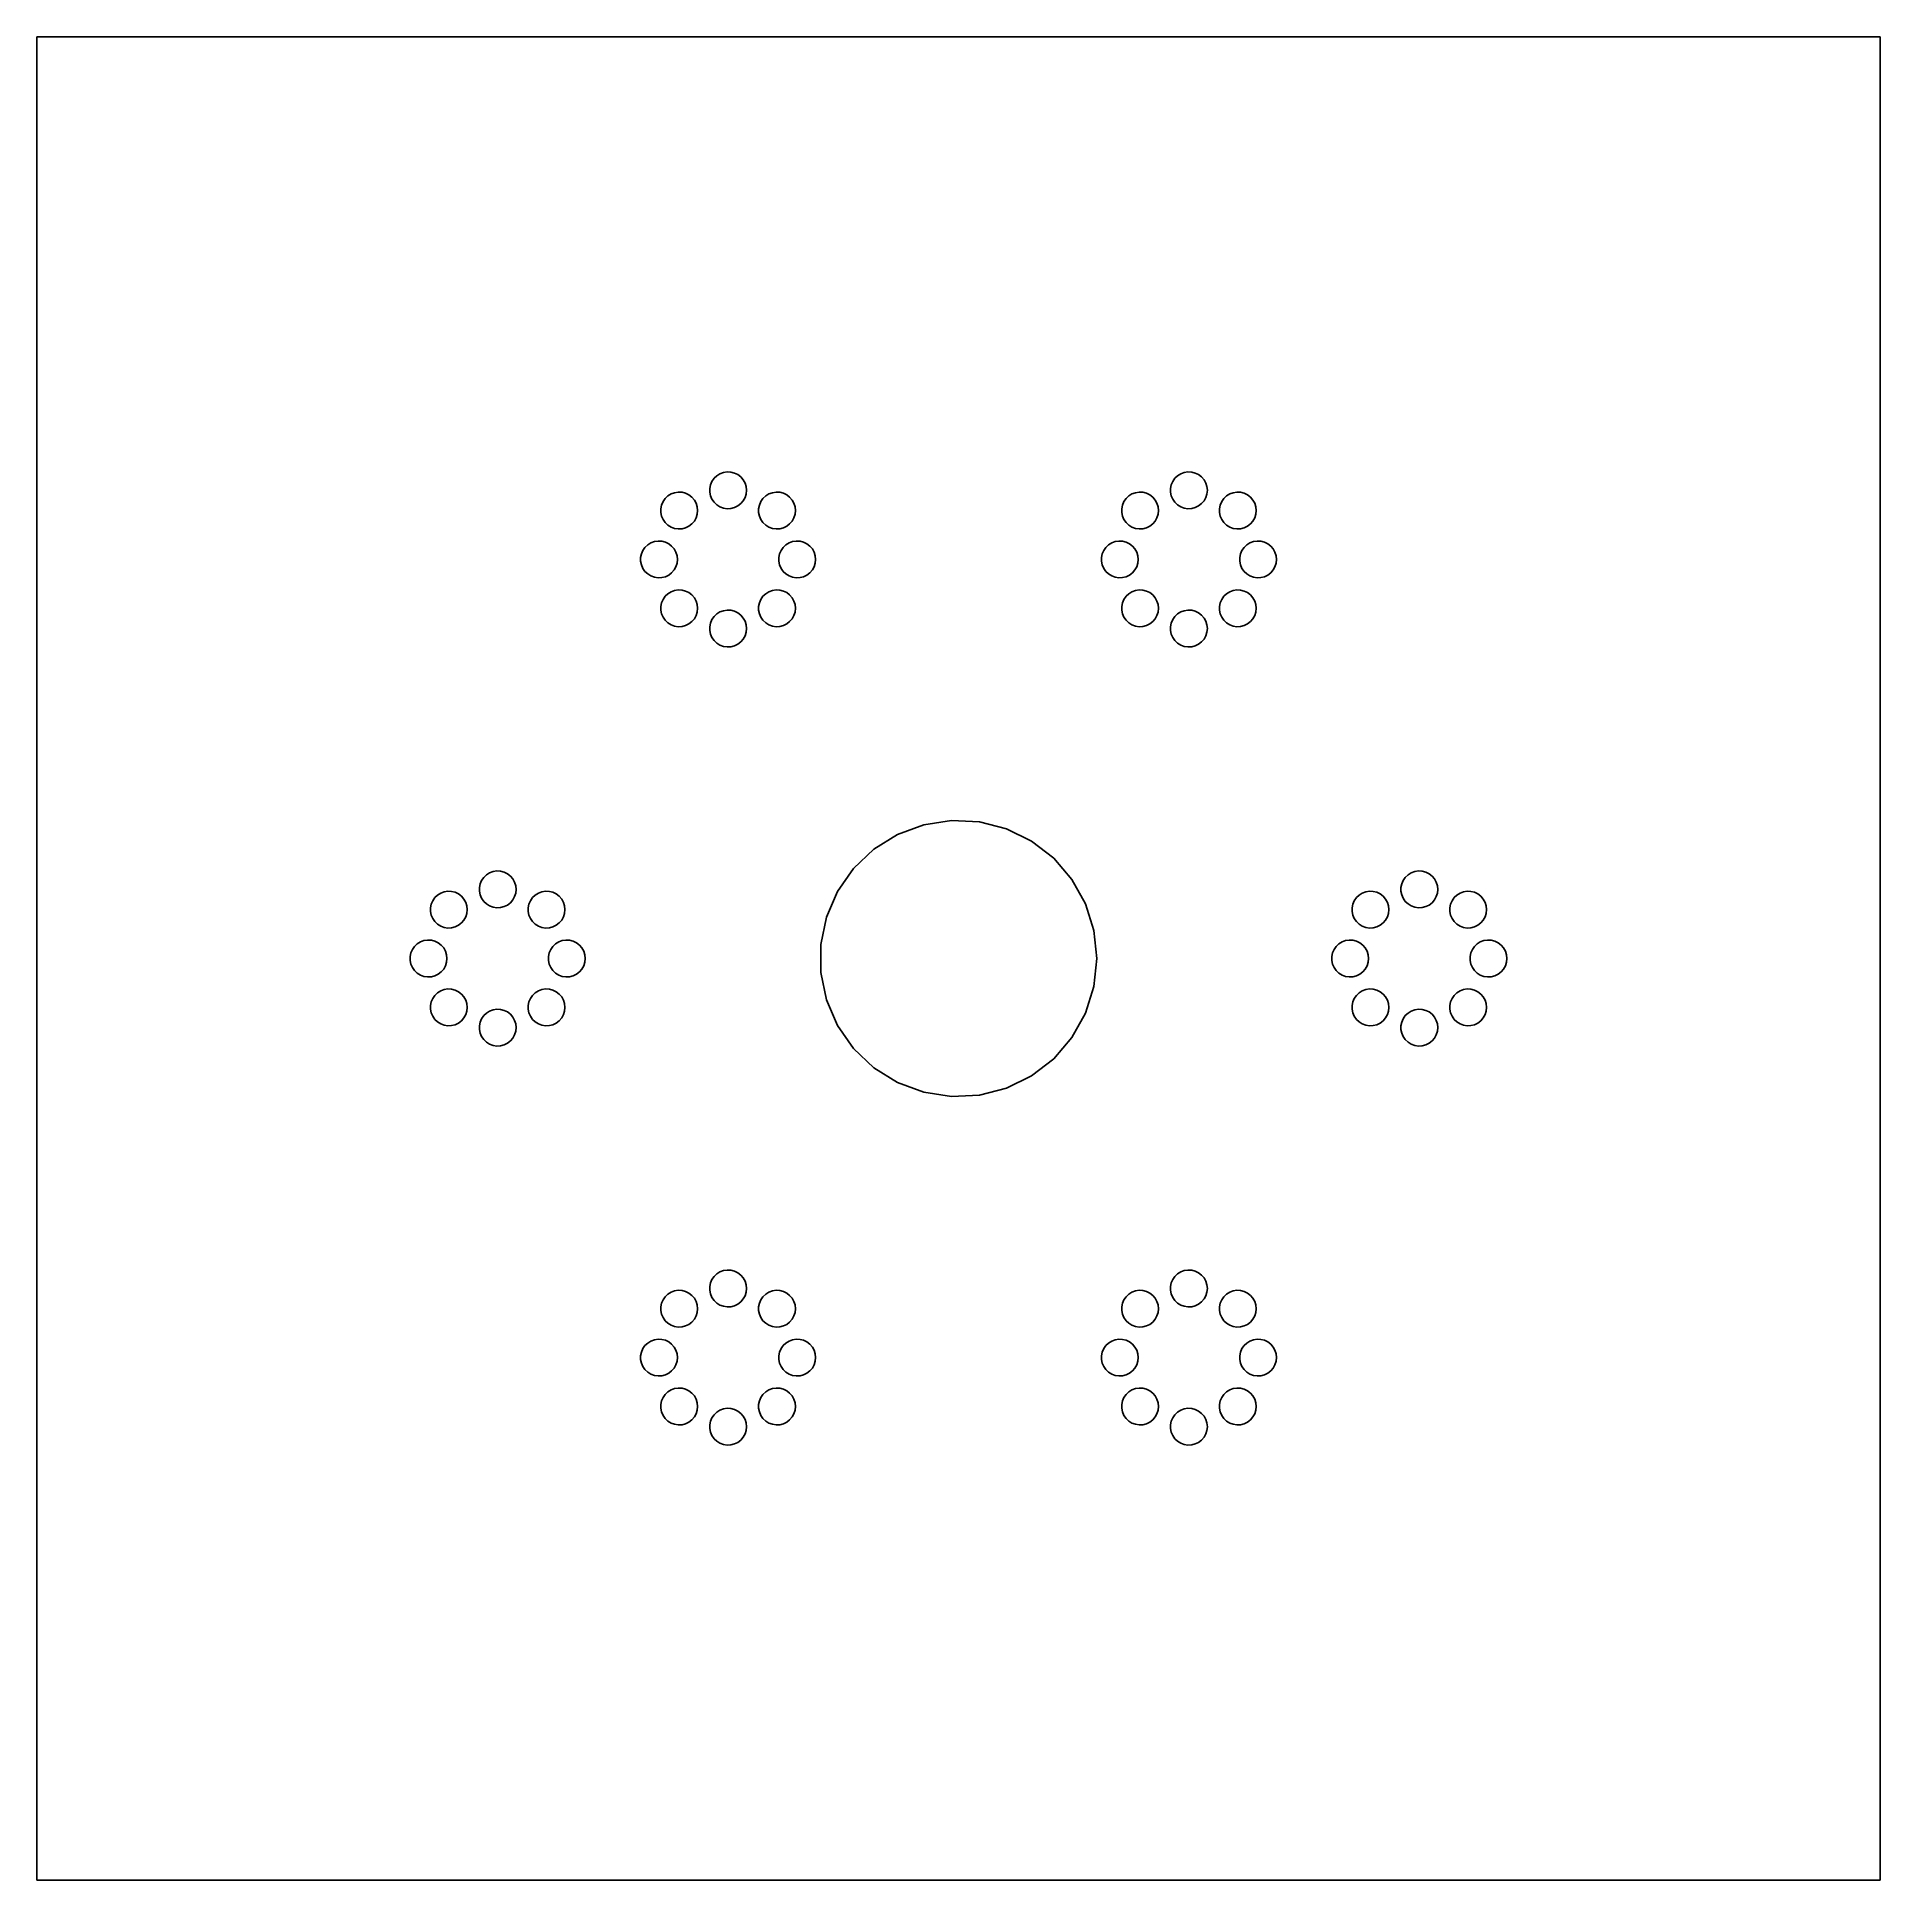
# Model space of a CAD drawing. Extents: x 100 to 900, y 100 to 900.
import ezdxf

# ---------------------------------------------------------------- set-up
doc = ezdxf.new("R2010")
doc.units = 0

msp = doc.modelspace()

# ---------------------------------------------------------------- linework, layer by layer
for p, q in [((900, 900), (100, 900)), ((100, 900), (100, 100)), ((900, 100), (900, 900)), ((392.37, 705.6), (392.04, 704.01)), ((392.04, 704.01), (392.04, 702.4)), ((393.01, 707.09), (392.37, 705.6)), ((393.93, 708.42), (393.01, 707.09)), ((395.1, 709.53), (393.93, 708.42)), ((396.48, 710.39), (395.1, 709.53)), ((397.99, 710.95), (396.48, 710.39)), ((399.59, 711.19), (397.99, 710.95)), ((401.21, 711.11), (399.59, 711.19)), ((402.78, 710.71), (401.21, 711.11)), ((404.23, 709.99), (402.78, 710.71)), ((405.51, 709), (404.23, 709.99)), ((406.57, 707.78), (405.51, 709)), ((407.35, 706.36), (406.57, 707.78)), ((407.84, 704.82), (407.35, 706.36)), ((408, 703.21), (407.84, 704.82)), ((592.37, 705.6), (592.04, 704.01)), ((592.04, 704.01), (592.04, 702.4)), ((593.01, 707.09), (592.37, 705.6)), ((593.93, 708.42), (593.01, 707.09)), ((595.1, 709.53), (593.93, 708.42)), ((596.48, 710.39), (595.1, 709.53)), ((597.99, 710.95), (596.48, 710.39)), ((599.59, 711.19), (597.99, 710.95)), ((601.21, 711.11), (599.59, 711.19)), ((602.78, 710.71), (601.21, 711.11)), ((604.23, 709.99), (602.78, 710.71)), ((605.51, 709), (604.23, 709.99)), ((606.57, 707.78), (605.51, 709)), ((607.35, 706.36), (606.57, 707.78)), ((607.84, 704.82), (607.35, 706.36)), ((608, 703.21), (607.84, 704.82)), ((371.15, 696.81), (370.83, 695.23)), ((371.79, 698.3), (371.15, 696.81)), ((372.72, 699.63), (371.79, 698.3)), ((373.89, 700.74), (372.72, 699.63)), ((375.26, 701.6), (373.89, 700.74)), ((376.78, 702.16), (375.26, 701.6)), ((378.38, 702.41), (376.78, 702.16)), ((380, 702.33), (378.38, 702.41)), ((381.57, 701.92), (380, 702.33)), ((383.02, 701.21), (381.57, 701.92)), ((384.3, 700.22), (383.02, 701.21)), ((385.35, 698.99), (384.3, 700.22)), ((386.14, 697.57), (385.35, 698.99)), ((386.62, 696.03), (386.14, 697.57)), ((386.79, 694.42), (386.62, 696.03)), ((392.04, 702.4), (392.37, 700.81)), ((392.37, 700.81), (393.01, 699.32)), ((393.01, 699.32), (393.93, 697.99)), ((393.93, 697.99), (395.1, 696.88)), ((395.1, 696.88), (396.48, 696.02)), ((396.48, 696.02), (397.99, 695.46)), ((402.78, 695.7), (404.23, 696.42)), ((404.23, 696.42), (405.51, 697.41)), ((405.51, 697.41), (406.57, 698.63)), ((406.57, 698.63), (407.35, 700.05)), ((407.35, 700.05), (407.84, 701.59)), ((407.84, 701.59), (408, 703.21)), ((413.58, 696.81), (413.25, 695.23)), ((414.22, 698.3), (413.58, 696.81)), ((415.14, 699.63), (414.22, 698.3)), ((416.32, 700.74), (415.14, 699.63)), ((417.69, 701.6), (416.32, 700.74)), ((419.21, 702.16), (417.69, 701.6)), ((420.81, 702.41), (419.21, 702.16)), ((422.42, 702.33), (420.81, 702.41)), ((423.99, 701.92), (422.42, 702.33)), ((425.44, 701.21), (423.99, 701.92)), ((426.72, 700.22), (425.44, 701.21)), ((427.78, 698.99), (426.72, 700.22)), ((428.56, 697.57), (427.78, 698.99)), ((429.05, 696.03), (428.56, 697.57)), ((429.21, 694.42), (429.05, 696.03)), ((571.15, 696.81), (570.83, 695.23)), ((571.79, 698.3), (571.15, 696.81)), ((572.72, 699.63), (571.79, 698.3)), ((573.89, 700.74), (572.72, 699.63)), ((575.26, 701.6), (573.89, 700.74)), ((576.78, 702.16), (575.26, 701.6)), ((578.38, 702.41), (576.78, 702.16)), ((580, 702.33), (578.38, 702.41)), ((581.57, 701.92), (580, 702.33)), ((583.02, 701.21), (581.57, 701.92)), ((584.3, 700.22), (583.02, 701.21)), ((585.35, 698.99), (584.3, 700.22)), ((586.14, 697.57), (585.35, 698.99)), ((586.62, 696.03), (586.14, 697.57)), ((586.79, 694.42), (586.62, 696.03)), ((592.04, 702.4), (592.37, 700.81)), ((592.37, 700.81), (593.01, 699.32)), ((593.01, 699.32), (593.93, 697.99)), ((593.93, 697.99), (595.1, 696.88)), ((595.1, 696.88), (596.48, 696.02)), ((596.48, 696.02), (597.99, 695.46)), ((602.78, 695.7), (604.23, 696.42)), ((604.23, 696.42), (605.51, 697.41)), ((605.51, 697.41), (606.57, 698.63)), ((606.57, 698.63), (607.35, 700.05)), ((607.35, 700.05), (607.84, 701.59)), ((607.84, 701.59), (608, 703.21)), ((613.58, 696.81), (613.25, 695.23)), ((614.22, 698.3), (613.58, 696.81)), ((615.14, 699.63), (614.22, 698.3)), ((616.32, 700.74), (615.14, 699.63)), ((617.69, 701.6), (616.32, 700.74)), ((619.21, 702.16), (617.69, 701.6)), ((620.81, 702.41), (619.21, 702.16)), ((622.42, 702.33), (620.81, 702.41)), ((623.99, 701.92), (622.42, 702.33)), ((625.44, 701.21), (623.99, 701.92)), ((626.72, 700.22), (625.44, 701.21)), ((627.78, 698.99), (626.72, 700.22)), ((628.56, 697.57), (627.78, 698.99)), ((629.05, 696.03), (628.56, 697.57)), ((629.21, 694.42), (629.05, 696.03)), ((370.83, 695.23), (370.83, 693.61)), ((370.83, 693.61), (371.15, 692.02)), ((371.15, 692.02), (371.79, 690.54)), ((371.79, 690.54), (372.72, 689.21)), ((372.72, 689.21), (373.89, 688.09)), ((373.89, 688.09), (375.26, 687.24)), ((383.02, 687.63), (384.3, 688.62)), ((384.3, 688.62), (385.35, 689.85)), ((385.35, 689.85), (386.14, 691.26)), ((386.14, 691.26), (386.62, 692.81)), ((386.62, 692.81), (386.79, 694.42)), ((397.99, 695.46), (399.59, 695.22)), ((399.59, 695.22), (401.21, 695.3)), ((401.21, 695.3), (402.78, 695.7)), ((413.25, 695.23), (413.25, 693.61)), ((413.25, 693.61), (413.58, 692.02)), ((413.58, 692.02), (414.22, 690.54)), ((414.22, 690.54), (415.14, 689.21)), ((415.14, 689.21), (416.32, 688.09)), ((416.32, 688.09), (417.69, 687.24)), ((425.44, 687.63), (426.72, 688.62)), ((426.72, 688.62), (427.78, 689.85)), ((427.78, 689.85), (428.56, 691.26)), ((428.56, 691.26), (429.05, 692.81)), ((429.05, 692.81), (429.21, 694.42)), ((570.83, 695.23), (570.83, 693.61)), ((570.83, 693.61), (571.15, 692.02)), ((571.15, 692.02), (571.79, 690.54)), ((571.79, 690.54), (572.72, 689.21)), ((572.72, 689.21), (573.89, 688.09)), ((573.89, 688.09), (575.26, 687.24)), ((583.02, 687.63), (584.3, 688.62)), ((584.3, 688.62), (585.35, 689.85)), ((585.35, 689.85), (586.14, 691.26)), ((586.14, 691.26), (586.62, 692.81)), ((586.62, 692.81), (586.79, 694.42)), ((597.99, 695.46), (599.59, 695.22)), ((599.59, 695.22), (601.21, 695.3)), ((601.21, 695.3), (602.78, 695.7)), ((613.25, 695.23), (613.25, 693.61)), ((613.25, 693.61), (613.58, 692.02)), ((613.58, 692.02), (614.22, 690.54)), ((614.22, 690.54), (615.14, 689.21)), ((615.14, 689.21), (616.32, 688.09)), ((616.32, 688.09), (617.69, 687.24)), ((625.44, 687.63), (626.72, 688.62)), ((626.72, 688.62), (627.78, 689.85)), ((627.78, 689.85), (628.56, 691.26)), ((628.56, 691.26), (629.05, 692.81)), ((629.05, 692.81), (629.21, 694.42)), ((366.48, 680.39), (365.1, 679.53)), ((367.99, 680.95), (366.48, 680.39)), ((369.59, 681.19), (367.99, 680.95)), ((371.21, 681.11), (369.59, 681.19)), ((372.78, 680.71), (371.21, 681.11)), ((374.23, 679.99), (372.78, 680.71)), ((375.26, 687.24), (376.78, 686.67)), ((376.78, 686.67), (378.38, 686.43)), ((378.38, 686.43), (380, 686.51)), ((380, 686.51), (381.57, 686.92)), ((381.57, 686.92), (383.02, 687.63)), ((417.69, 687.24), (419.21, 686.67)), ((419.21, 686.67), (420.81, 686.43)), ((420.81, 686.43), (422.42, 686.51)), ((422.42, 686.51), (423.99, 686.92)), ((423.99, 686.92), (425.44, 687.63)), ((426.48, 680.39), (425.1, 679.53)), ((427.99, 680.95), (426.48, 680.39)), ((429.59, 681.19), (427.99, 680.95)), ((431.21, 681.11), (429.59, 681.19)), ((432.78, 680.71), (431.21, 681.11)), ((434.23, 679.99), (432.78, 680.71)), ((566.48, 680.39), (565.1, 679.53)), ((567.99, 680.95), (566.48, 680.39)), ((569.59, 681.19), (567.99, 680.95)), ((571.21, 681.11), (569.59, 681.19)), ((572.78, 680.71), (571.21, 681.11)), ((574.23, 679.99), (572.78, 680.71)), ((575.26, 687.24), (576.78, 686.67)), ((576.78, 686.67), (578.38, 686.43)), ((578.38, 686.43), (580, 686.51)), ((580, 686.51), (581.57, 686.92)), ((581.57, 686.92), (583.02, 687.63)), ((617.69, 687.24), (619.21, 686.67)), ((619.21, 686.67), (620.81, 686.43)), ((620.81, 686.43), (622.42, 686.51)), ((622.42, 686.51), (623.99, 686.92)), ((623.99, 686.92), (625.44, 687.63)), ((626.48, 680.39), (625.1, 679.53)), ((627.99, 680.95), (626.48, 680.39)), ((629.59, 681.19), (627.99, 680.95)), ((631.21, 681.11), (629.59, 681.19)), ((632.78, 680.71), (631.21, 681.11)), ((634.23, 679.99), (632.78, 680.71)), ((362.37, 675.6), (362.04, 674.01)), ((362.04, 674.01), (362.04, 672.4)), ((362.04, 672.4), (362.37, 670.81)), ((363.01, 677.09), (362.37, 675.6)), ((363.93, 678.42), (363.01, 677.09)), ((365.1, 679.53), (363.93, 678.42)), ((375.51, 679), (374.23, 679.99)), ((376.57, 677.78), (375.51, 679)), ((377.35, 676.36), (376.57, 677.78)), ((377.84, 674.82), (377.35, 676.36)), ((378, 673.21), (377.84, 674.82)), ((377.84, 671.59), (378, 673.21)), ((422.37, 675.6), (422.04, 674.01)), ((422.04, 674.01), (422.04, 672.4)), ((422.04, 672.4), (422.37, 670.81)), ((423.01, 677.09), (422.37, 675.6)), ((423.93, 678.42), (423.01, 677.09)), ((425.1, 679.53), (423.93, 678.42)), ((435.51, 679), (434.23, 679.99)), ((436.57, 677.78), (435.51, 679)), ((437.35, 676.36), (436.57, 677.78)), ((437.84, 674.82), (437.35, 676.36)), ((438, 673.21), (437.84, 674.82)), ((437.84, 671.59), (438, 673.21)), ((562.37, 675.6), (562.04, 674.01)), ((562.04, 674.01), (562.04, 672.4)), ((562.04, 672.4), (562.37, 670.81)), ((563.01, 677.09), (562.37, 675.6)), ((563.93, 678.42), (563.01, 677.09)), ((565.1, 679.53), (563.93, 678.42)), ((575.51, 679), (574.23, 679.99)), ((576.57, 677.78), (575.51, 679)), ((577.35, 676.36), (576.57, 677.78)), ((577.84, 674.82), (577.35, 676.36)), ((578, 673.21), (577.84, 674.82)), ((577.84, 671.59), (578, 673.21)), ((622.37, 675.6), (622.04, 674.01)), ((622.04, 674.01), (622.04, 672.4)), ((622.04, 672.4), (622.37, 670.81)), ((623.01, 677.09), (622.37, 675.6)), ((623.93, 678.42), (623.01, 677.09)), ((625.1, 679.53), (623.93, 678.42)), ((635.51, 679), (634.23, 679.99)), ((636.57, 677.78), (635.51, 679)), ((637.35, 676.36), (636.57, 677.78)), ((637.84, 674.82), (637.35, 676.36)), ((638, 673.21), (637.84, 674.82)), ((637.84, 671.59), (638, 673.21)), ((362.37, 670.81), (363.01, 669.32)), ((363.01, 669.32), (363.93, 667.99)), ((363.93, 667.99), (365.1, 666.88)), ((365.1, 666.88), (366.48, 666.02)), ((366.48, 666.02), (367.99, 665.46)), ((367.99, 665.46), (369.59, 665.22)), ((369.59, 665.22), (371.21, 665.3)), ((371.21, 665.3), (372.78, 665.7)), ((372.78, 665.7), (374.23, 666.42)), ((374.23, 666.42), (375.51, 667.41)), ((375.51, 667.41), (376.57, 668.63)), ((376.57, 668.63), (377.35, 670.05)), ((377.35, 670.05), (377.84, 671.59)), ((422.37, 670.81), (423.01, 669.32)), ((423.01, 669.32), (423.93, 667.99)), ((423.93, 667.99), (425.1, 666.88)), ((425.1, 666.88), (426.48, 666.02)), ((426.48, 666.02), (427.99, 665.46)), ((427.99, 665.46), (429.59, 665.22)), ((429.59, 665.22), (431.21, 665.3)), ((431.21, 665.3), (432.78, 665.7)), ((432.78, 665.7), (434.23, 666.42)), ((434.23, 666.42), (435.51, 667.41)), ((435.51, 667.41), (436.57, 668.63)), ((436.57, 668.63), (437.35, 670.05)), ((437.35, 670.05), (437.84, 671.59)), ((562.37, 670.81), (563.01, 669.32)), ((563.01, 669.32), (563.93, 667.99)), ((563.93, 667.99), (565.1, 666.88)), ((565.1, 666.88), (566.48, 666.02)), ((566.48, 666.02), (567.99, 665.46)), ((567.99, 665.46), (569.59, 665.22)), ((569.59, 665.22), (571.21, 665.3)), ((571.21, 665.3), (572.78, 665.7)), ((572.78, 665.7), (574.23, 666.42)), ((574.23, 666.42), (575.51, 667.41)), ((575.51, 667.41), (576.57, 668.63)), ((576.57, 668.63), (577.35, 670.05)), ((577.35, 670.05), (577.84, 671.59)), ((622.37, 670.81), (623.01, 669.32)), ((623.01, 669.32), (623.93, 667.99)), ((623.93, 667.99), (625.1, 666.88)), ((625.1, 666.88), (626.48, 666.02)), ((626.48, 666.02), (627.99, 665.46)), ((627.99, 665.46), (629.59, 665.22)), ((629.59, 665.22), (631.21, 665.3)), ((631.21, 665.3), (632.78, 665.7)), ((632.78, 665.7), (634.23, 666.42)), ((634.23, 666.42), (635.51, 667.41)), ((635.51, 667.41), (636.57, 668.63)), ((636.57, 668.63), (637.35, 670.05)), ((637.35, 670.05), (637.84, 671.59)), ((372.72, 657.2), (371.79, 655.87)), ((373.89, 658.32), (372.72, 657.2)), ((375.26, 659.17), (373.89, 658.32)), ((376.78, 659.74), (375.26, 659.17)), ((378.38, 659.98), (376.78, 659.74)), ((380, 659.9), (378.38, 659.98)), ((381.57, 659.49), (380, 659.9)), ((383.02, 658.78), (381.57, 659.49)), ((384.3, 657.79), (383.02, 658.78)), ((385.35, 656.56), (384.3, 657.79)), ((386.14, 655.15), (385.35, 656.56)), ((415.14, 657.2), (414.22, 655.87)), ((416.32, 658.32), (415.14, 657.2)), ((417.69, 659.17), (416.32, 658.32)), ((419.21, 659.74), (417.69, 659.17)), ((420.81, 659.98), (419.21, 659.74)), ((422.42, 659.9), (420.81, 659.98)), ((423.99, 659.49), (422.42, 659.9)), ((425.44, 658.78), (423.99, 659.49)), ((426.72, 657.79), (425.44, 658.78)), ((427.78, 656.56), (426.72, 657.79)), ((428.56, 655.15), (427.78, 656.56)), ((572.72, 657.2), (571.79, 655.87)), ((573.89, 658.32), (572.72, 657.2)), ((575.26, 659.17), (573.89, 658.32)), ((576.78, 659.74), (575.26, 659.17)), ((578.38, 659.98), (576.78, 659.74)), ((580, 659.9), (578.38, 659.98)), ((581.57, 659.49), (580, 659.9)), ((583.02, 658.78), (581.57, 659.49)), ((584.3, 657.79), (583.02, 658.78)), ((585.35, 656.56), (584.3, 657.79)), ((586.14, 655.15), (585.35, 656.56)), ((615.14, 657.2), (614.22, 655.87)), ((616.32, 658.32), (615.14, 657.2)), ((617.69, 659.17), (616.32, 658.32)), ((619.21, 659.74), (617.69, 659.17)), ((620.81, 659.98), (619.21, 659.74)), ((622.42, 659.9), (620.81, 659.98)), ((623.99, 659.49), (622.42, 659.9)), ((625.44, 658.78), (623.99, 659.49)), ((626.72, 657.79), (625.44, 658.78)), ((627.78, 656.56), (626.72, 657.79)), ((628.56, 655.15), (627.78, 656.56)), ((371.15, 654.39), (370.83, 652.8)), ((370.83, 652.8), (370.83, 651.18)), ((370.83, 651.18), (371.15, 649.6)), ((371.79, 655.87), (371.15, 654.39)), ((371.15, 649.6), (371.79, 648.11)), ((371.79, 648.11), (372.72, 646.78)), ((385.35, 647.42), (386.14, 648.84)), ((386.62, 653.6), (386.14, 655.15)), ((386.14, 648.84), (386.62, 650.38)), ((386.79, 651.99), (386.62, 653.6)), ((386.62, 650.38), (386.79, 651.99)), ((393.93, 648.42), (393.01, 647.09)), ((395.1, 649.53), (393.93, 648.42)), ((396.48, 650.39), (395.1, 649.53)), ((397.99, 650.95), (396.48, 650.39)), ((399.59, 651.19), (397.99, 650.95)), ((401.21, 651.11), (399.59, 651.19)), ((402.78, 650.71), (401.21, 651.11)), ((404.23, 649.99), (402.78, 650.71)), ((405.51, 649), (404.23, 649.99)), ((406.57, 647.78), (405.51, 649)), ((413.58, 654.39), (413.25, 652.8)), ((413.25, 652.8), (413.25, 651.18)), ((413.25, 651.18), (413.58, 649.6)), ((414.22, 655.87), (413.58, 654.39)), ((413.58, 649.6), (414.22, 648.11)), ((414.22, 648.11), (415.14, 646.78)), ((427.78, 647.42), (428.56, 648.84)), ((429.05, 653.6), (428.56, 655.15)), ((428.56, 648.84), (429.05, 650.38)), ((429.21, 651.99), (429.05, 653.6)), ((429.05, 650.38), (429.21, 651.99)), ((571.15, 654.39), (570.83, 652.8)), ((570.83, 652.8), (570.83, 651.18)), ((570.83, 651.18), (571.15, 649.6)), ((571.79, 655.87), (571.15, 654.39)), ((571.15, 649.6), (571.79, 648.11)), ((571.79, 648.11), (572.72, 646.78)), ((585.35, 647.42), (586.14, 648.84)), ((586.62, 653.6), (586.14, 655.15)), ((586.14, 648.84), (586.62, 650.38)), ((586.79, 651.99), (586.62, 653.6)), ((586.62, 650.38), (586.79, 651.99)), ((593.93, 648.42), (593.01, 647.09)), ((595.1, 649.53), (593.93, 648.42)), ((596.48, 650.39), (595.1, 649.53)), ((597.99, 650.95), (596.48, 650.39)), ((599.59, 651.19), (597.99, 650.95)), ((601.21, 651.11), (599.59, 651.19)), ((602.78, 650.71), (601.21, 651.11)), ((604.23, 649.99), (602.78, 650.71)), ((605.51, 649), (604.23, 649.99)), ((606.57, 647.78), (605.51, 649)), ((613.58, 654.39), (613.25, 652.8)), ((613.25, 652.8), (613.25, 651.18)), ((613.25, 651.18), (613.58, 649.6)), ((614.22, 655.87), (613.58, 654.39)), ((613.58, 649.6), (614.22, 648.11)), ((614.22, 648.11), (615.14, 646.78)), ((627.78, 647.42), (628.56, 648.84)), ((629.05, 653.6), (628.56, 655.15)), ((628.56, 648.84), (629.05, 650.38)), ((629.21, 651.99), (629.05, 653.6)), ((629.05, 650.38), (629.21, 651.99)), ((372.72, 646.78), (373.89, 645.67)), ((373.89, 645.67), (375.26, 644.81)), ((375.26, 644.81), (376.78, 644.25)), ((376.78, 644.25), (378.38, 644)), ((378.38, 644), (380, 644.08)), ((380, 644.08), (381.57, 644.49)), ((381.57, 644.49), (383.02, 645.2)), ((383.02, 645.2), (384.3, 646.19)), ((384.3, 646.19), (385.35, 647.42)), ((392.37, 645.6), (392.04, 644.01)), ((392.04, 644.01), (392.04, 642.4)), ((392.04, 642.4), (392.37, 640.81)), ((393.01, 647.09), (392.37, 645.6)), ((392.37, 640.81), (393.01, 639.32)), ((407.35, 646.36), (406.57, 647.78)), ((406.57, 638.63), (407.35, 640.05)), ((407.84, 644.82), (407.35, 646.36)), ((407.35, 640.05), (407.84, 641.59)), ((408, 643.21), (407.84, 644.82)), ((407.84, 641.59), (408, 643.21)), ((415.14, 646.78), (416.32, 645.67)), ((416.32, 645.67), (417.69, 644.81)), ((417.69, 644.81), (419.21, 644.25)), ((419.21, 644.25), (420.81, 644)), ((420.81, 644), (422.42, 644.08)), ((422.42, 644.08), (423.99, 644.49)), ((423.99, 644.49), (425.44, 645.2)), ((425.44, 645.2), (426.72, 646.19)), ((426.72, 646.19), (427.78, 647.42)), ((572.72, 646.78), (573.89, 645.67)), ((573.89, 645.67), (575.26, 644.81)), ((575.26, 644.81), (576.78, 644.25)), ((576.78, 644.25), (578.38, 644)), ((578.38, 644), (580, 644.08)), ((580, 644.08), (581.57, 644.49)), ((581.57, 644.49), (583.02, 645.2)), ((583.02, 645.2), (584.3, 646.19)), ((584.3, 646.19), (585.35, 647.42)), ((592.37, 645.6), (592.04, 644.01)), ((592.04, 644.01), (592.04, 642.4)), ((592.04, 642.4), (592.37, 640.81)), ((593.01, 647.09), (592.37, 645.6)), ((592.37, 640.81), (593.01, 639.32)), ((607.35, 646.36), (606.57, 647.78)), ((606.57, 638.63), (607.35, 640.05)), ((607.84, 644.82), (607.35, 646.36)), ((607.35, 640.05), (607.84, 641.59)), ((608, 643.21), (607.84, 644.82)), ((607.84, 641.59), (608, 643.21)), ((615.14, 646.78), (616.32, 645.67)), ((616.32, 645.67), (617.69, 644.81)), ((617.69, 644.81), (619.21, 644.25)), ((619.21, 644.25), (620.81, 644)), ((620.81, 644), (622.42, 644.08)), ((622.42, 644.08), (623.99, 644.49)), ((623.99, 644.49), (625.44, 645.2)), ((625.44, 645.2), (626.72, 646.19)), ((626.72, 646.19), (627.78, 647.42)), ((393.01, 639.32), (393.93, 637.99)), ((393.93, 637.99), (395.1, 636.88)), ((395.1, 636.88), (396.48, 636.02)), ((396.48, 636.02), (397.99, 635.46)), ((397.99, 635.46), (399.59, 635.22)), ((399.59, 635.22), (401.21, 635.3)), ((401.21, 635.3), (402.78, 635.7)), ((402.78, 635.7), (404.23, 636.42)), ((404.23, 636.42), (405.51, 637.41)), ((405.51, 637.41), (406.57, 638.63)), ((593.01, 639.32), (593.93, 637.99)), ((593.93, 637.99), (595.1, 636.88)), ((595.1, 636.88), (596.48, 636.02)), ((596.48, 636.02), (597.99, 635.46)), ((597.99, 635.46), (599.59, 635.22)), ((599.59, 635.22), (601.21, 635.3)), ((601.21, 635.3), (602.78, 635.7)), ((602.78, 635.7), (604.23, 636.42)), ((604.23, 636.42), (605.51, 637.41)), ((605.51, 637.41), (606.57, 638.63)), ((473.58, 553.87), (463.27, 547.45)), ((484.96, 558.08), (473.58, 553.87)), ((496.96, 559.92), (484.96, 558.08)), ((509.09, 559.31), (496.96, 559.92)), ((520.84, 556.27), (509.09, 559.31)), ((531.74, 550.92), (520.84, 556.27)), ((463.27, 547.45), (454.47, 539.08)), ((541.34, 543.49), (531.74, 550.92)), ((295.1, 536.33), (293.93, 535.21)), ((296.48, 537.18), (295.1, 536.33)), ((297.99, 537.74), (296.48, 537.18)), ((299.59, 537.99), (297.99, 537.74)), ((301.21, 537.91), (299.59, 537.99)), ((302.78, 537.5), (301.21, 537.91)), ((304.23, 536.79), (302.78, 537.5)), ((305.51, 535.8), (304.23, 536.79)), ((454.47, 539.08), (447.54, 529.12)), ((549.25, 534.28), (541.34, 543.49)), ((695.1, 536.33), (693.93, 535.21)), ((696.48, 537.18), (695.1, 536.33)), ((697.99, 537.74), (696.48, 537.18)), ((699.59, 537.99), (697.99, 537.74)), ((701.21, 537.91), (699.59, 537.99)), ((702.78, 537.5), (701.21, 537.91)), ((704.23, 536.79), (702.78, 537.5)), ((705.51, 535.8), (704.23, 536.79)), ((275.26, 528.4), (273.89, 527.54)), ((276.78, 528.96), (275.26, 528.4)), ((278.38, 529.2), (276.78, 528.96)), ((280, 529.12), (278.38, 529.2)), ((281.57, 528.72), (280, 529.12)), ((283.02, 528), (281.57, 528.72)), ((284.3, 527.01), (283.02, 528)), ((292.37, 532.39), (292.04, 530.81)), ((292.04, 530.81), (292.04, 529.19)), ((292.04, 529.19), (292.37, 527.61)), ((293.01, 533.88), (292.37, 532.39)), ((293.93, 535.21), (293.01, 533.88)), ((306.57, 534.57), (305.51, 535.8)), ((307.35, 533.15), (306.57, 534.57)), ((307.84, 531.61), (307.35, 533.15)), ((307.35, 526.85), (307.84, 528.39)), ((308, 530), (307.84, 531.61)), ((307.84, 528.39), (308, 530)), ((317.69, 528.4), (316.32, 527.54)), ((319.21, 528.96), (317.69, 528.4)), ((320.81, 529.2), (319.21, 528.96)), ((322.42, 529.12), (320.81, 529.2)), ((323.99, 528.72), (322.42, 529.12)), ((325.44, 528), (323.99, 528.72)), ((326.72, 527.01), (325.44, 528)), ((447.54, 529.12), (442.75, 517.96)), ((555.14, 523.66), (549.25, 534.28)), ((675.26, 528.4), (673.89, 527.54)), ((676.78, 528.96), (675.26, 528.4)), ((678.38, 529.2), (676.78, 528.96)), ((680, 529.12), (678.38, 529.2)), ((681.57, 528.72), (680, 529.12)), ((683.02, 528), (681.57, 528.72)), ((684.3, 527.01), (683.02, 528)), ((692.37, 532.39), (692.04, 530.81)), ((692.04, 530.81), (692.04, 529.19)), ((692.04, 529.19), (692.37, 527.61)), ((693.01, 533.88), (692.37, 532.39)), ((693.93, 535.21), (693.01, 533.88)), ((706.57, 534.57), (705.51, 535.8)), ((707.35, 533.15), (706.57, 534.57)), ((707.84, 531.61), (707.35, 533.15)), ((707.35, 526.85), (707.84, 528.39)), ((708, 530), (707.84, 531.61)), ((707.84, 528.39), (708, 530)), ((717.69, 528.4), (716.32, 527.54)), ((719.21, 528.96), (717.69, 528.4)), ((720.81, 529.2), (719.21, 528.96)), ((722.42, 529.12), (720.81, 529.2)), ((723.99, 528.72), (722.42, 529.12)), ((725.44, 528), (723.99, 528.72)), ((726.72, 527.01), (725.44, 528)), ((271.15, 523.61), (270.83, 522.02)), ((270.83, 522.02), (270.83, 520.4)), ((270.83, 520.4), (271.15, 518.82)), ((271.79, 525.1), (271.15, 523.61)), ((272.72, 526.42), (271.79, 525.1)), ((273.89, 527.54), (272.72, 526.42)), ((285.35, 525.78), (284.3, 527.01)), ((286.14, 524.37), (285.35, 525.78)), ((286.62, 522.82), (286.14, 524.37)), ((286.79, 521.21), (286.62, 522.82)), ((286.62, 519.6), (286.79, 521.21)), ((292.37, 527.61), (293.01, 526.12)), ((293.01, 526.12), (293.93, 524.79)), ((293.93, 524.79), (295.1, 523.67)), ((295.1, 523.67), (296.48, 522.82)), ((296.48, 522.82), (297.99, 522.26)), ((297.99, 522.26), (299.59, 522.01)), ((299.59, 522.01), (301.21, 522.09)), ((301.21, 522.09), (302.78, 522.5)), ((302.78, 522.5), (304.23, 523.21)), ((304.23, 523.21), (305.51, 524.2)), ((305.51, 524.2), (306.57, 525.43)), ((306.57, 525.43), (307.35, 526.85)), ((313.58, 523.61), (313.25, 522.02)), ((313.25, 522.02), (313.25, 520.4)), ((313.25, 520.4), (313.58, 518.82)), ((314.22, 525.1), (313.58, 523.61)), ((315.14, 526.42), (314.22, 525.1)), ((316.32, 527.54), (315.14, 526.42)), ((327.78, 525.78), (326.72, 527.01)), ((328.56, 524.37), (327.78, 525.78)), ((329.05, 522.82), (328.56, 524.37)), ((329.21, 521.21), (329.05, 522.82)), ((329.05, 519.6), (329.21, 521.21)), ((558.77, 512.08), (555.14, 523.66)), ((671.15, 523.61), (670.83, 522.02)), ((670.83, 522.02), (670.83, 520.4)), ((670.83, 520.4), (671.15, 518.82)), ((671.79, 525.1), (671.15, 523.61)), ((672.72, 526.42), (671.79, 525.1)), ((673.89, 527.54), (672.72, 526.42)), ((685.35, 525.78), (684.3, 527.01)), ((686.14, 524.37), (685.35, 525.78)), ((686.62, 522.82), (686.14, 524.37)), ((686.79, 521.21), (686.62, 522.82)), ((686.62, 519.6), (686.79, 521.21)), ((692.37, 527.61), (693.01, 526.12)), ((693.01, 526.12), (693.93, 524.79)), ((693.93, 524.79), (695.1, 523.67)), ((695.1, 523.67), (696.48, 522.82)), ((696.48, 522.82), (697.99, 522.26)), ((697.99, 522.26), (699.59, 522.01)), ((699.59, 522.01), (701.21, 522.09)), ((701.21, 522.09), (702.78, 522.5)), ((702.78, 522.5), (704.23, 523.21)), ((704.23, 523.21), (705.51, 524.2)), ((705.51, 524.2), (706.57, 525.43)), ((706.57, 525.43), (707.35, 526.85)), ((713.58, 523.61), (713.25, 522.02)), ((713.25, 522.02), (713.25, 520.4)), ((713.25, 520.4), (713.58, 518.82)), ((714.22, 525.1), (713.58, 523.61)), ((715.14, 526.42), (714.22, 525.1)), ((716.32, 527.54), (715.14, 526.42)), ((727.78, 525.78), (726.72, 527.01)), ((728.56, 524.37), (727.78, 525.78)), ((729.05, 522.82), (728.56, 524.37)), ((729.21, 521.21), (729.05, 522.82)), ((729.05, 519.6), (729.21, 521.21)), ((271.15, 518.82), (271.79, 517.33)), ((271.79, 517.33), (272.72, 516)), ((272.72, 516), (273.89, 514.89)), ((273.89, 514.89), (275.26, 514.03)), ((275.26, 514.03), (276.78, 513.47)), ((276.78, 513.47), (278.38, 513.22)), ((278.38, 513.22), (280, 513.31)), ((280, 513.31), (281.57, 513.71)), ((281.57, 513.71), (283.02, 514.42)), ((283.02, 514.42), (284.3, 515.41)), ((284.3, 515.41), (285.35, 516.64)), ((285.35, 516.64), (286.14, 518.06)), ((286.14, 518.06), (286.62, 519.6)), ((313.58, 518.82), (314.22, 517.33)), ((314.22, 517.33), (315.14, 516)), ((315.14, 516), (316.32, 514.89)), ((316.32, 514.89), (317.69, 514.03)), ((317.69, 514.03), (319.21, 513.47)), ((319.21, 513.47), (320.81, 513.22)), ((320.81, 513.22), (322.42, 513.31)), ((322.42, 513.31), (323.99, 513.71)), ((323.99, 513.71), (325.44, 514.42)), ((325.44, 514.42), (326.72, 515.41)), ((326.72, 515.41), (327.78, 516.64)), ((327.78, 516.64), (328.56, 518.06)), ((328.56, 518.06), (329.05, 519.6)), ((442.75, 517.96), (440.31, 506.07)), ((560, 500), (558.77, 512.08)), ((671.15, 518.82), (671.79, 517.33)), ((671.79, 517.33), (672.72, 516)), ((672.72, 516), (673.89, 514.89)), ((673.89, 514.89), (675.26, 514.03)), ((675.26, 514.03), (676.78, 513.47)), ((676.78, 513.47), (678.38, 513.22)), ((678.38, 513.22), (680, 513.31)), ((680, 513.31), (681.57, 513.71)), ((681.57, 513.71), (683.02, 514.42)), ((683.02, 514.42), (684.3, 515.41)), ((684.3, 515.41), (685.35, 516.64)), ((685.35, 516.64), (686.14, 518.06)), ((686.14, 518.06), (686.62, 519.6)), ((713.58, 518.82), (714.22, 517.33)), ((714.22, 517.33), (715.14, 516)), ((715.14, 516), (716.32, 514.89)), ((716.32, 514.89), (717.69, 514.03)), ((717.69, 514.03), (719.21, 513.47)), ((719.21, 513.47), (720.81, 513.22)), ((720.81, 513.22), (722.42, 513.31)), ((722.42, 513.31), (723.99, 513.71)), ((723.99, 513.71), (725.44, 514.42)), ((725.44, 514.42), (726.72, 515.41)), ((726.72, 515.41), (727.78, 516.64)), ((727.78, 516.64), (728.56, 518.06)), ((728.56, 518.06), (729.05, 519.6)), ((263.93, 505.21), (263.01, 503.88)), ((265.1, 506.33), (263.93, 505.21)), ((266.48, 507.18), (265.1, 506.33)), ((267.99, 507.74), (266.48, 507.18)), ((269.59, 507.99), (267.99, 507.74)), ((271.21, 507.91), (269.59, 507.99)), ((272.78, 507.5), (271.21, 507.91)), ((274.23, 506.79), (272.78, 507.5)), ((275.51, 505.8), (274.23, 506.79)), ((276.57, 504.57), (275.51, 505.8)), ((277.35, 503.15), (276.57, 504.57)), ((323.93, 505.21), (323.01, 503.88)), ((325.1, 506.33), (323.93, 505.21)), ((326.48, 507.18), (325.1, 506.33)), ((327.99, 507.74), (326.48, 507.18)), ((329.59, 507.99), (327.99, 507.74)), ((331.21, 507.91), (329.59, 507.99)), ((332.78, 507.5), (331.21, 507.91)), ((334.23, 506.79), (332.78, 507.5)), ((335.51, 505.8), (334.23, 506.79)), ((336.57, 504.57), (335.51, 505.8)), ((337.35, 503.15), (336.57, 504.57)), ((440.31, 506.07), (440.31, 493.93)), ((663.93, 505.21), (663.01, 503.88)), ((665.1, 506.33), (663.93, 505.21)), ((666.48, 507.18), (665.1, 506.33)), ((667.99, 507.74), (666.48, 507.18)), ((669.59, 507.99), (667.99, 507.74)), ((671.21, 507.91), (669.59, 507.99)), ((672.78, 507.5), (671.21, 507.91)), ((674.23, 506.79), (672.78, 507.5)), ((675.51, 505.8), (674.23, 506.79)), ((676.57, 504.57), (675.51, 505.8)), ((677.35, 503.15), (676.57, 504.57)), ((723.93, 505.21), (723.01, 503.88)), ((725.1, 506.33), (723.93, 505.21)), ((726.48, 507.18), (725.1, 506.33)), ((727.99, 507.74), (726.48, 507.18)), ((729.59, 507.99), (727.99, 507.74)), ((731.21, 507.91), (729.59, 507.99)), ((732.78, 507.5), (731.21, 507.91)), ((734.23, 506.79), (732.78, 507.5)), ((735.51, 505.8), (734.23, 506.79)), ((736.57, 504.57), (735.51, 505.8)), ((737.35, 503.15), (736.57, 504.57)), ((262.37, 502.39), (262.04, 500.81)), ((262.04, 500.81), (262.04, 499.19)), ((262.04, 499.19), (262.37, 497.61)), ((263.01, 503.88), (262.37, 502.39)), ((262.37, 497.61), (263.01, 496.12)), ((263.01, 496.12), (263.93, 494.79)), ((276.57, 495.43), (277.35, 496.85)), ((277.84, 501.61), (277.35, 503.15)), ((277.35, 496.85), (277.84, 498.39)), ((278, 500), (277.84, 501.61)), ((277.84, 498.39), (278, 500)), ((322.37, 502.39), (322.04, 500.81)), ((322.04, 500.81), (322.04, 499.19)), ((322.04, 499.19), (322.37, 497.61)), ((323.01, 503.88), (322.37, 502.39)), ((322.37, 497.61), (323.01, 496.12)), ((323.01, 496.12), (323.93, 494.79)), ((336.57, 495.43), (337.35, 496.85)), ((337.84, 501.61), (337.35, 503.15)), ((337.35, 496.85), (337.84, 498.39)), ((338, 500), (337.84, 501.61)), ((337.84, 498.39), (338, 500)), ((558.77, 487.92), (560, 500)), ((662.37, 502.39), (662.04, 500.81)), ((662.04, 500.81), (662.04, 499.19)), ((662.04, 499.19), (662.37, 497.61)), ((663.01, 503.88), (662.37, 502.39)), ((662.37, 497.61), (663.01, 496.12)), ((663.01, 496.12), (663.93, 494.79)), ((676.57, 495.43), (677.35, 496.85)), ((677.84, 501.61), (677.35, 503.15)), ((677.35, 496.85), (677.84, 498.39)), ((678, 500), (677.84, 501.61)), ((677.84, 498.39), (678, 500)), ((722.37, 502.39), (722.04, 500.81)), ((722.04, 500.81), (722.04, 499.19)), ((722.04, 499.19), (722.37, 497.61)), ((723.01, 503.88), (722.37, 502.39)), ((722.37, 497.61), (723.01, 496.12)), ((723.01, 496.12), (723.93, 494.79)), ((736.57, 495.43), (737.35, 496.85)), ((737.84, 501.61), (737.35, 503.15)), ((737.35, 496.85), (737.84, 498.39)), ((738, 500), (737.84, 501.61)), ((737.84, 498.39), (738, 500)), ((263.93, 494.79), (265.1, 493.67)), ((265.1, 493.67), (266.48, 492.82)), ((266.48, 492.82), (267.99, 492.26)), ((267.99, 492.26), (269.59, 492.01)), ((269.59, 492.01), (271.21, 492.09)), ((271.21, 492.09), (272.78, 492.5)), ((272.78, 492.5), (274.23, 493.21)), ((274.23, 493.21), (275.51, 494.2)), ((275.51, 494.2), (276.57, 495.43)), ((323.93, 494.79), (325.1, 493.67)), ((325.1, 493.67), (326.48, 492.82)), ((326.48, 492.82), (327.99, 492.26)), ((327.99, 492.26), (329.59, 492.01)), ((329.59, 492.01), (331.21, 492.09)), ((331.21, 492.09), (332.78, 492.5)), ((332.78, 492.5), (334.23, 493.21)), ((334.23, 493.21), (335.51, 494.2)), ((335.51, 494.2), (336.57, 495.43)), ((440.31, 493.93), (442.75, 482.04)), ((663.93, 494.79), (665.1, 493.67)), ((665.1, 493.67), (666.48, 492.82)), ((666.48, 492.82), (667.99, 492.26)), ((667.99, 492.26), (669.59, 492.01)), ((669.59, 492.01), (671.21, 492.09)), ((671.21, 492.09), (672.78, 492.5)), ((672.78, 492.5), (674.23, 493.21)), ((674.23, 493.21), (675.51, 494.2)), ((675.51, 494.2), (676.57, 495.43)), ((723.93, 494.79), (725.1, 493.67)), ((725.1, 493.67), (726.48, 492.82)), ((726.48, 492.82), (727.99, 492.26)), ((727.99, 492.26), (729.59, 492.01)), ((729.59, 492.01), (731.21, 492.09)), ((731.21, 492.09), (732.78, 492.5)), ((732.78, 492.5), (734.23, 493.21)), ((734.23, 493.21), (735.51, 494.2)), ((735.51, 494.2), (736.57, 495.43)), ((271.15, 481.18), (270.83, 479.6)), ((271.79, 482.67), (271.15, 481.18)), ((272.72, 484), (271.79, 482.67)), ((273.89, 485.11), (272.72, 484)), ((275.26, 485.97), (273.89, 485.11)), ((276.78, 486.53), (275.26, 485.97)), ((278.38, 486.78), (276.78, 486.53)), ((280, 486.69), (278.38, 486.78)), ((281.57, 486.29), (280, 486.69)), ((283.02, 485.58), (281.57, 486.29)), ((284.3, 484.59), (283.02, 485.58)), ((285.35, 483.36), (284.3, 484.59)), ((286.14, 481.94), (285.35, 483.36)), ((286.62, 480.4), (286.14, 481.94)), ((286.79, 478.79), (286.62, 480.4)), ((313.58, 481.18), (313.25, 479.6)), ((314.22, 482.67), (313.58, 481.18)), ((315.14, 484), (314.22, 482.67)), ((316.32, 485.11), (315.14, 484)), ((317.69, 485.97), (316.32, 485.11)), ((319.21, 486.53), (317.69, 485.97)), ((320.81, 486.78), (319.21, 486.53)), ((322.42, 486.69), (320.81, 486.78)), ((323.99, 486.29), (322.42, 486.69)), ((325.44, 485.58), (323.99, 486.29)), ((326.72, 484.59), (325.44, 485.58)), ((327.78, 483.36), (326.72, 484.59)), ((328.56, 481.94), (327.78, 483.36)), ((329.05, 480.4), (328.56, 481.94)), ((329.21, 478.79), (329.05, 480.4)), ((442.75, 482.04), (447.54, 470.88)), ((555.14, 476.34), (558.77, 487.92)), ((671.15, 481.18), (670.83, 479.6)), ((671.79, 482.67), (671.15, 481.18)), ((672.72, 484), (671.79, 482.67)), ((673.89, 485.11), (672.72, 484)), ((675.26, 485.97), (673.89, 485.11)), ((676.78, 486.53), (675.26, 485.97)), ((678.38, 486.78), (676.78, 486.53)), ((680, 486.69), (678.38, 486.78)), ((681.57, 486.29), (680, 486.69)), ((683.02, 485.58), (681.57, 486.29)), ((684.3, 484.59), (683.02, 485.58)), ((685.35, 483.36), (684.3, 484.59)), ((686.14, 481.94), (685.35, 483.36)), ((686.62, 480.4), (686.14, 481.94)), ((686.79, 478.79), (686.62, 480.4)), ((713.58, 481.18), (713.25, 479.6)), ((714.22, 482.67), (713.58, 481.18)), ((715.14, 484), (714.22, 482.67)), ((716.32, 485.11), (715.14, 484)), ((717.69, 485.97), (716.32, 485.11)), ((719.21, 486.53), (717.69, 485.97)), ((720.81, 486.78), (719.21, 486.53)), ((722.42, 486.69), (720.81, 486.78)), ((723.99, 486.29), (722.42, 486.69)), ((725.44, 485.58), (723.99, 486.29)), ((726.72, 484.59), (725.44, 485.58)), ((727.78, 483.36), (726.72, 484.59)), ((728.56, 481.94), (727.78, 483.36)), ((729.05, 480.4), (728.56, 481.94)), ((729.21, 478.79), (729.05, 480.4)), ((270.83, 479.6), (270.83, 477.98)), ((270.83, 477.98), (271.15, 476.39)), ((271.15, 476.39), (271.79, 474.9)), ((271.79, 474.9), (272.72, 473.58)), ((272.72, 473.58), (273.89, 472.46)), ((273.89, 472.46), (275.26, 471.6)), ((283.02, 472), (284.3, 472.99)), ((284.3, 472.99), (285.35, 474.22)), ((285.35, 474.22), (286.14, 475.63)), ((286.14, 475.63), (286.62, 477.18)), ((286.62, 477.18), (286.79, 478.79)), ((292.37, 472.39), (292.04, 470.81)), ((293.01, 473.88), (292.37, 472.39)), ((293.93, 475.21), (293.01, 473.88)), ((295.1, 476.33), (293.93, 475.21)), ((296.48, 477.18), (295.1, 476.33)), ((297.99, 477.74), (296.48, 477.18)), ((299.59, 477.99), (297.99, 477.74)), ((301.21, 477.91), (299.59, 477.99)), ((302.78, 477.5), (301.21, 477.91)), ((304.23, 476.79), (302.78, 477.5)), ((305.51, 475.8), (304.23, 476.79)), ((306.57, 474.57), (305.51, 475.8)), ((307.35, 473.15), (306.57, 474.57)), ((307.84, 471.61), (307.35, 473.15)), ((313.25, 479.6), (313.25, 477.98)), ((313.25, 477.98), (313.58, 476.39)), ((313.58, 476.39), (314.22, 474.9)), ((314.22, 474.9), (315.14, 473.58)), ((315.14, 473.58), (316.32, 472.46)), ((316.32, 472.46), (317.69, 471.6)), ((325.44, 472), (326.72, 472.99)), ((326.72, 472.99), (327.78, 474.22)), ((327.78, 474.22), (328.56, 475.63)), ((328.56, 475.63), (329.05, 477.18)), ((329.05, 477.18), (329.21, 478.79)), ((549.25, 465.72), (555.14, 476.34)), ((670.83, 479.6), (670.83, 477.98)), ((670.83, 477.98), (671.15, 476.39)), ((671.15, 476.39), (671.79, 474.9)), ((671.79, 474.9), (672.72, 473.58)), ((672.72, 473.58), (673.89, 472.46)), ((673.89, 472.46), (675.26, 471.6)), ((683.02, 472), (684.3, 472.99)), ((684.3, 472.99), (685.35, 474.22)), ((685.35, 474.22), (686.14, 475.63)), ((686.14, 475.63), (686.62, 477.18)), ((686.62, 477.18), (686.79, 478.79)), ((692.37, 472.39), (692.04, 470.81)), ((693.01, 473.88), (692.37, 472.39)), ((693.93, 475.21), (693.01, 473.88)), ((695.1, 476.33), (693.93, 475.21)), ((696.48, 477.18), (695.1, 476.33)), ((697.99, 477.74), (696.48, 477.18)), ((699.59, 477.99), (697.99, 477.74)), ((701.21, 477.91), (699.59, 477.99)), ((702.78, 477.5), (701.21, 477.91)), ((704.23, 476.79), (702.78, 477.5)), ((705.51, 475.8), (704.23, 476.79)), ((706.57, 474.57), (705.51, 475.8)), ((707.35, 473.15), (706.57, 474.57)), ((707.84, 471.61), (707.35, 473.15)), ((713.25, 479.6), (713.25, 477.98)), ((713.25, 477.98), (713.58, 476.39)), ((713.58, 476.39), (714.22, 474.9)), ((714.22, 474.9), (715.14, 473.58)), ((715.14, 473.58), (716.32, 472.46)), ((716.32, 472.46), (717.69, 471.6)), ((725.44, 472), (726.72, 472.99)), ((726.72, 472.99), (727.78, 474.22)), ((727.78, 474.22), (728.56, 475.63)), ((728.56, 475.63), (729.05, 477.18)), ((729.05, 477.18), (729.21, 478.79)), ((275.26, 471.6), (276.78, 471.04)), ((276.78, 471.04), (278.38, 470.8)), ((278.38, 470.8), (280, 470.88)), ((280, 470.88), (281.57, 471.28)), ((281.57, 471.28), (283.02, 472)), ((292.04, 470.81), (292.04, 469.19)), ((292.04, 469.19), (292.37, 467.61)), ((292.37, 467.61), (293.01, 466.12)), ((293.01, 466.12), (293.93, 464.79)), ((293.93, 464.79), (295.1, 463.67)), ((304.23, 463.21), (305.51, 464.2)), ((305.51, 464.2), (306.57, 465.43)), ((306.57, 465.43), (307.35, 466.85)), ((307.35, 466.85), (307.84, 468.39)), ((308, 470), (307.84, 471.61)), ((307.84, 468.39), (308, 470)), ((317.69, 471.6), (319.21, 471.04)), ((319.21, 471.04), (320.81, 470.8)), ((320.81, 470.8), (322.42, 470.88)), ((322.42, 470.88), (323.99, 471.28)), ((323.99, 471.28), (325.44, 472)), ((447.54, 470.88), (454.47, 460.92)), ((541.34, 456.51), (549.25, 465.72)), ((675.26, 471.6), (676.78, 471.04)), ((676.78, 471.04), (678.38, 470.8)), ((678.38, 470.8), (680, 470.88)), ((680, 470.88), (681.57, 471.28)), ((681.57, 471.28), (683.02, 472)), ((692.04, 470.81), (692.04, 469.19)), ((692.04, 469.19), (692.37, 467.61)), ((692.37, 467.61), (693.01, 466.12)), ((693.01, 466.12), (693.93, 464.79)), ((693.93, 464.79), (695.1, 463.67)), ((704.23, 463.21), (705.51, 464.2)), ((705.51, 464.2), (706.57, 465.43)), ((706.57, 465.43), (707.35, 466.85)), ((707.35, 466.85), (707.84, 468.39)), ((708, 470), (707.84, 471.61)), ((707.84, 468.39), (708, 470)), ((717.69, 471.6), (719.21, 471.04)), ((719.21, 471.04), (720.81, 470.8)), ((720.81, 470.8), (722.42, 470.88)), ((722.42, 470.88), (723.99, 471.28)), ((723.99, 471.28), (725.44, 472)), ((295.1, 463.67), (296.48, 462.82)), ((296.48, 462.82), (297.99, 462.26)), ((297.99, 462.26), (299.59, 462.01)), ((299.59, 462.01), (301.21, 462.09)), ((301.21, 462.09), (302.78, 462.5)), ((302.78, 462.5), (304.23, 463.21)), ((454.47, 460.92), (463.27, 452.55)), ((531.74, 449.08), (541.34, 456.51)), ((695.1, 463.67), (696.48, 462.82)), ((696.48, 462.82), (697.99, 462.26)), ((697.99, 462.26), (699.59, 462.01)), ((699.59, 462.01), (701.21, 462.09)), ((701.21, 462.09), (702.78, 462.5)), ((702.78, 462.5), (704.23, 463.21)), ((463.27, 452.55), (473.58, 446.13)), ((520.84, 443.73), (531.74, 449.08)), ((473.58, 446.13), (484.96, 441.92)), ((484.96, 441.92), (496.96, 440.08)), ((496.96, 440.08), (509.09, 440.69)), ((509.09, 440.69), (520.84, 443.73)), ((393.01, 360.68), (392.37, 359.19)), ((393.93, 362.01), (393.01, 360.68)), ((395.1, 363.12), (393.93, 362.01)), ((396.48, 363.98), (395.1, 363.12)), ((397.99, 364.54), (396.48, 363.98)), ((399.59, 364.78), (397.99, 364.54)), ((401.21, 364.7), (399.59, 364.78)), ((402.78, 364.3), (401.21, 364.7)), ((404.23, 363.58), (402.78, 364.3)), ((405.51, 362.59), (404.23, 363.58)), ((406.57, 361.37), (405.51, 362.59)), ((407.35, 359.95), (406.57, 361.37)), ((593.01, 360.68), (592.37, 359.19)), ((593.93, 362.01), (593.01, 360.68)), ((595.1, 363.12), (593.93, 362.01)), ((596.48, 363.98), (595.1, 363.12)), ((597.99, 364.54), (596.48, 363.98)), ((599.59, 364.78), (597.99, 364.54)), ((601.21, 364.7), (599.59, 364.78)), ((602.78, 364.3), (601.21, 364.7)), ((604.23, 363.58), (602.78, 364.3)), ((605.51, 362.59), (604.23, 363.58)), ((606.57, 361.37), (605.51, 362.59)), ((607.35, 359.95), (606.57, 361.37)), ((372.72, 353.22), (371.79, 351.89)), ((373.89, 354.33), (372.72, 353.22)), ((375.26, 355.19), (373.89, 354.33)), ((376.78, 355.75), (375.26, 355.19)), ((378.38, 356), (376.78, 355.75)), ((380, 355.92), (378.38, 356)), ((381.57, 355.51), (380, 355.92)), ((383.02, 354.8), (381.57, 355.51)), ((384.3, 353.81), (383.02, 354.8)), ((385.35, 352.58), (384.3, 353.81)), ((386.14, 351.16), (385.35, 352.58)), ((392.37, 359.19), (392.04, 357.6)), ((392.04, 357.6), (392.04, 355.99)), ((392.04, 355.99), (392.37, 354.4)), ((392.37, 354.4), (393.01, 352.91)), ((393.01, 352.91), (393.93, 351.58)), ((405.51, 351), (406.57, 352.22)), ((406.57, 352.22), (407.35, 353.64)), ((407.84, 358.41), (407.35, 359.95)), ((407.35, 353.64), (407.84, 355.18)), ((408, 356.79), (407.84, 358.41)), ((407.84, 355.18), (408, 356.79)), ((415.14, 353.22), (414.22, 351.89)), ((416.32, 354.33), (415.14, 353.22)), ((417.69, 355.19), (416.32, 354.33)), ((419.21, 355.75), (417.69, 355.19)), ((420.81, 356), (419.21, 355.75)), ((422.42, 355.92), (420.81, 356)), ((423.99, 355.51), (422.42, 355.92)), ((425.44, 354.8), (423.99, 355.51)), ((426.72, 353.81), (425.44, 354.8)), ((427.78, 352.58), (426.72, 353.81)), ((428.56, 351.16), (427.78, 352.58)), ((572.72, 353.22), (571.79, 351.89)), ((573.89, 354.33), (572.72, 353.22)), ((575.26, 355.19), (573.89, 354.33)), ((576.78, 355.75), (575.26, 355.19)), ((578.38, 356), (576.78, 355.75)), ((580, 355.92), (578.38, 356)), ((581.57, 355.51), (580, 355.92)), ((583.02, 354.8), (581.57, 355.51)), ((584.3, 353.81), (583.02, 354.8)), ((585.35, 352.58), (584.3, 353.81)), ((586.14, 351.16), (585.35, 352.58)), ((592.37, 359.19), (592.04, 357.6)), ((592.04, 357.6), (592.04, 355.99)), ((592.04, 355.99), (592.37, 354.4)), ((592.37, 354.4), (593.01, 352.91)), ((593.01, 352.91), (593.93, 351.58)), ((605.51, 351), (606.57, 352.22)), ((606.57, 352.22), (607.35, 353.64)), ((607.84, 358.41), (607.35, 359.95)), ((607.35, 353.64), (607.84, 355.18)), ((608, 356.79), (607.84, 358.41)), ((607.84, 355.18), (608, 356.79)), ((615.14, 353.22), (614.22, 351.89)), ((616.32, 354.33), (615.14, 353.22)), ((617.69, 355.19), (616.32, 354.33)), ((619.21, 355.75), (617.69, 355.19)), ((620.81, 356), (619.21, 355.75)), ((622.42, 355.92), (620.81, 356)), ((623.99, 355.51), (622.42, 355.92)), ((625.44, 354.8), (623.99, 355.51)), ((626.72, 353.81), (625.44, 354.8)), ((627.78, 352.58), (626.72, 353.81)), ((628.56, 351.16), (627.78, 352.58)), ((371.15, 350.4), (370.83, 348.82)), ((370.83, 348.82), (370.83, 347.2)), ((370.83, 347.2), (371.15, 345.61)), ((371.79, 351.89), (371.15, 350.4)), ((371.15, 345.61), (371.79, 344.13)), ((371.79, 344.13), (372.72, 342.8)), ((385.35, 343.44), (386.14, 344.85)), ((386.62, 349.62), (386.14, 351.16)), ((386.14, 344.85), (386.62, 346.4)), ((386.79, 348.01), (386.62, 349.62)), ((386.62, 346.4), (386.79, 348.01)), ((393.93, 351.58), (395.1, 350.47)), ((395.1, 350.47), (396.48, 349.61)), ((396.48, 349.61), (397.99, 349.05)), ((397.99, 349.05), (399.59, 348.81)), ((399.59, 348.81), (401.21, 348.89)), ((401.21, 348.89), (402.78, 349.29)), ((402.78, 349.29), (404.23, 350.01)), ((404.23, 350.01), (405.51, 351)), ((413.58, 350.4), (413.25, 348.82)), ((413.25, 348.82), (413.25, 347.2)), ((413.25, 347.2), (413.58, 345.61)), ((414.22, 351.89), (413.58, 350.4)), ((413.58, 345.61), (414.22, 344.13)), ((414.22, 344.13), (415.14, 342.8)), ((427.78, 343.44), (428.56, 344.85)), ((429.05, 349.62), (428.56, 351.16)), ((428.56, 344.85), (429.05, 346.4)), ((429.21, 348.01), (429.05, 349.62)), ((429.05, 346.4), (429.21, 348.01)), ((571.15, 350.4), (570.83, 348.82)), ((570.83, 348.82), (570.83, 347.2)), ((570.83, 347.2), (571.15, 345.61)), ((571.79, 351.89), (571.15, 350.4)), ((571.15, 345.61), (571.79, 344.13)), ((571.79, 344.13), (572.72, 342.8)), ((585.35, 343.44), (586.14, 344.85)), ((586.62, 349.62), (586.14, 351.16)), ((586.14, 344.85), (586.62, 346.4)), ((586.79, 348.01), (586.62, 349.62)), ((586.62, 346.4), (586.79, 348.01)), ((593.93, 351.58), (595.1, 350.47)), ((595.1, 350.47), (596.48, 349.61)), ((596.48, 349.61), (597.99, 349.05)), ((597.99, 349.05), (599.59, 348.81)), ((599.59, 348.81), (601.21, 348.89)), ((601.21, 348.89), (602.78, 349.29)), ((602.78, 349.29), (604.23, 350.01)), ((604.23, 350.01), (605.51, 351)), ((613.58, 350.4), (613.25, 348.82)), ((613.25, 348.82), (613.25, 347.2)), ((613.25, 347.2), (613.58, 345.61)), ((614.22, 351.89), (613.58, 350.4)), ((613.58, 345.61), (614.22, 344.13)), ((614.22, 344.13), (615.14, 342.8)), ((627.78, 343.44), (628.56, 344.85)), ((629.05, 349.62), (628.56, 351.16)), ((628.56, 344.85), (629.05, 346.4)), ((629.21, 348.01), (629.05, 349.62)), ((629.05, 346.4), (629.21, 348.01)), ((372.72, 342.8), (373.89, 341.68)), ((373.89, 341.68), (375.26, 340.83)), ((375.26, 340.83), (376.78, 340.26)), ((376.78, 340.26), (378.38, 340.02)), ((378.38, 340.02), (380, 340.1)), ((380, 340.1), (381.57, 340.51)), ((381.57, 340.51), (383.02, 341.22)), ((383.02, 341.22), (384.3, 342.21)), ((384.3, 342.21), (385.35, 343.44)), ((415.14, 342.8), (416.32, 341.68)), ((416.32, 341.68), (417.69, 340.83)), ((417.69, 340.83), (419.21, 340.26)), ((419.21, 340.26), (420.81, 340.02)), ((420.81, 340.02), (422.42, 340.1)), ((422.42, 340.1), (423.99, 340.51)), ((423.99, 340.51), (425.44, 341.22)), ((425.44, 341.22), (426.72, 342.21)), ((426.72, 342.21), (427.78, 343.44)), ((572.72, 342.8), (573.89, 341.68)), ((573.89, 341.68), (575.26, 340.83)), ((575.26, 340.83), (576.78, 340.26)), ((576.78, 340.26), (578.38, 340.02)), ((578.38, 340.02), (580, 340.1)), ((580, 340.1), (581.57, 340.51)), ((581.57, 340.51), (583.02, 341.22)), ((583.02, 341.22), (584.3, 342.21)), ((584.3, 342.21), (585.35, 343.44)), ((615.14, 342.8), (616.32, 341.68)), ((616.32, 341.68), (617.69, 340.83)), ((617.69, 340.83), (619.21, 340.26)), ((619.21, 340.26), (620.81, 340.02)), ((620.81, 340.02), (622.42, 340.1)), ((622.42, 340.1), (623.99, 340.51)), ((623.99, 340.51), (625.44, 341.22)), ((625.44, 341.22), (626.72, 342.21)), ((626.72, 342.21), (627.78, 343.44)), ((362.37, 329.19), (362.04, 327.6)), ((363.01, 330.68), (362.37, 329.19)), ((363.93, 332.01), (363.01, 330.68)), ((365.1, 333.12), (363.93, 332.01)), ((366.48, 333.98), (365.1, 333.12)), ((367.99, 334.54), (366.48, 333.98)), ((369.59, 334.78), (367.99, 334.54)), ((371.21, 334.7), (369.59, 334.78)), ((372.78, 334.3), (371.21, 334.7)), ((374.23, 333.58), (372.78, 334.3)), ((375.51, 332.59), (374.23, 333.58)), ((376.57, 331.37), (375.51, 332.59)), ((377.35, 329.95), (376.57, 331.37)), ((377.84, 328.41), (377.35, 329.95)), ((378, 326.79), (377.84, 328.41)), ((422.37, 329.19), (422.04, 327.6)), ((423.01, 330.68), (422.37, 329.19)), ((423.93, 332.01), (423.01, 330.68)), ((425.1, 333.12), (423.93, 332.01)), ((426.48, 333.98), (425.1, 333.12)), ((427.99, 334.54), (426.48, 333.98)), ((429.59, 334.78), (427.99, 334.54)), ((431.21, 334.7), (429.59, 334.78)), ((432.78, 334.3), (431.21, 334.7)), ((434.23, 333.58), (432.78, 334.3)), ((435.51, 332.59), (434.23, 333.58)), ((436.57, 331.37), (435.51, 332.59)), ((437.35, 329.95), (436.57, 331.37)), ((437.84, 328.41), (437.35, 329.95)), ((438, 326.79), (437.84, 328.41)), ((562.37, 329.19), (562.04, 327.6)), ((563.01, 330.68), (562.37, 329.19)), ((563.93, 332.01), (563.01, 330.68)), ((565.1, 333.12), (563.93, 332.01)), ((566.48, 333.98), (565.1, 333.12)), ((567.99, 334.54), (566.48, 333.98)), ((569.59, 334.78), (567.99, 334.54)), ((571.21, 334.7), (569.59, 334.78)), ((572.78, 334.3), (571.21, 334.7)), ((574.23, 333.58), (572.78, 334.3)), ((575.51, 332.59), (574.23, 333.58)), ((576.57, 331.37), (575.51, 332.59)), ((577.35, 329.95), (576.57, 331.37)), ((577.84, 328.41), (577.35, 329.95)), ((578, 326.79), (577.84, 328.41)), ((622.37, 329.19), (622.04, 327.6)), ((623.01, 330.68), (622.37, 329.19)), ((623.93, 332.01), (623.01, 330.68)), ((625.1, 333.12), (623.93, 332.01)), ((626.48, 333.98), (625.1, 333.12)), ((627.99, 334.54), (626.48, 333.98)), ((629.59, 334.78), (627.99, 334.54)), ((631.21, 334.7), (629.59, 334.78)), ((632.78, 334.3), (631.21, 334.7)), ((634.23, 333.58), (632.78, 334.3)), ((635.51, 332.59), (634.23, 333.58)), ((636.57, 331.37), (635.51, 332.59)), ((637.35, 329.95), (636.57, 331.37)), ((637.84, 328.41), (637.35, 329.95)), ((638, 326.79), (637.84, 328.41)), ((362.04, 327.6), (362.04, 325.99)), ((362.04, 325.99), (362.37, 324.4)), ((362.37, 324.4), (363.01, 322.91)), ((363.01, 322.91), (363.93, 321.58)), ((363.93, 321.58), (365.1, 320.47)), ((365.1, 320.47), (366.48, 319.61)), ((372.78, 319.29), (374.23, 320.01)), ((374.23, 320.01), (375.51, 321)), ((375.51, 321), (376.57, 322.22)), ((376.57, 322.22), (377.35, 323.64)), ((377.35, 323.64), (377.84, 325.18)), ((377.84, 325.18), (378, 326.79)), ((422.04, 327.6), (422.04, 325.99)), ((422.04, 325.99), (422.37, 324.4)), ((422.37, 324.4), (423.01, 322.91)), ((423.01, 322.91), (423.93, 321.58)), ((423.93, 321.58), (425.1, 320.47)), ((425.1, 320.47), (426.48, 319.61)), ((432.78, 319.29), (434.23, 320.01)), ((434.23, 320.01), (435.51, 321)), ((435.51, 321), (436.57, 322.22)), ((436.57, 322.22), (437.35, 323.64)), ((437.35, 323.64), (437.84, 325.18)), ((437.84, 325.18), (438, 326.79)), ((562.04, 327.6), (562.04, 325.99)), ((562.04, 325.99), (562.37, 324.4)), ((562.37, 324.4), (563.01, 322.91)), ((563.01, 322.91), (563.93, 321.58)), ((563.93, 321.58), (565.1, 320.47)), ((565.1, 320.47), (566.48, 319.61)), ((572.78, 319.29), (574.23, 320.01)), ((574.23, 320.01), (575.51, 321)), ((575.51, 321), (576.57, 322.22)), ((576.57, 322.22), (577.35, 323.64)), ((577.35, 323.64), (577.84, 325.18)), ((577.84, 325.18), (578, 326.79)), ((622.04, 327.6), (622.04, 325.99)), ((622.04, 325.99), (622.37, 324.4)), ((622.37, 324.4), (623.01, 322.91)), ((623.01, 322.91), (623.93, 321.58)), ((623.93, 321.58), (625.1, 320.47)), ((625.1, 320.47), (626.48, 319.61)), ((632.78, 319.29), (634.23, 320.01)), ((634.23, 320.01), (635.51, 321)), ((635.51, 321), (636.57, 322.22)), ((636.57, 322.22), (637.35, 323.64)), ((637.35, 323.64), (637.84, 325.18)), ((637.84, 325.18), (638, 326.79)), ((366.48, 319.61), (367.99, 319.05)), ((367.99, 319.05), (369.59, 318.81)), ((369.59, 318.81), (371.21, 318.89)), ((371.21, 318.89), (372.78, 319.29)), ((375.26, 312.76), (373.89, 311.91)), ((376.78, 313.33), (375.26, 312.76)), ((378.38, 313.57), (376.78, 313.33)), ((380, 313.49), (378.38, 313.57)), ((381.57, 313.08), (380, 313.49)), ((383.02, 312.37), (381.57, 313.08)), ((384.3, 311.38), (383.02, 312.37)), ((417.69, 312.76), (416.32, 311.91)), ((419.21, 313.33), (417.69, 312.76)), ((420.81, 313.57), (419.21, 313.33)), ((422.42, 313.49), (420.81, 313.57)), ((423.99, 313.08), (422.42, 313.49)), ((425.44, 312.37), (423.99, 313.08)), ((426.72, 311.38), (425.44, 312.37)), ((426.48, 319.61), (427.99, 319.05)), ((427.99, 319.05), (429.59, 318.81)), ((429.59, 318.81), (431.21, 318.89)), ((431.21, 318.89), (432.78, 319.29)), ((566.48, 319.61), (567.99, 319.05)), ((567.99, 319.05), (569.59, 318.81)), ((569.59, 318.81), (571.21, 318.89)), ((571.21, 318.89), (572.78, 319.29)), ((575.26, 312.76), (573.89, 311.91)), ((576.78, 313.33), (575.26, 312.76)), ((578.38, 313.57), (576.78, 313.33)), ((580, 313.49), (578.38, 313.57)), ((581.57, 313.08), (580, 313.49)), ((583.02, 312.37), (581.57, 313.08)), ((584.3, 311.38), (583.02, 312.37)), ((617.69, 312.76), (616.32, 311.91)), ((619.21, 313.33), (617.69, 312.76)), ((620.81, 313.57), (619.21, 313.33)), ((622.42, 313.49), (620.81, 313.57)), ((623.99, 313.08), (622.42, 313.49)), ((625.44, 312.37), (623.99, 313.08)), ((626.72, 311.38), (625.44, 312.37)), ((626.48, 319.61), (627.99, 319.05)), ((627.99, 319.05), (629.59, 318.81)), ((629.59, 318.81), (631.21, 318.89)), ((631.21, 318.89), (632.78, 319.29)), ((371.15, 307.98), (370.83, 306.39)), ((370.83, 306.39), (370.83, 304.77)), ((370.83, 304.77), (371.15, 303.19)), ((371.79, 309.46), (371.15, 307.98)), ((372.72, 310.79), (371.79, 309.46)), ((373.89, 311.91), (372.72, 310.79)), ((385.35, 310.15), (384.3, 311.38)), ((386.14, 308.74), (385.35, 310.15)), ((386.62, 307.19), (386.14, 308.74)), ((386.79, 305.58), (386.62, 307.19)), ((386.62, 303.97), (386.79, 305.58)), ((397.99, 304.54), (396.48, 303.98)), ((399.59, 304.78), (397.99, 304.54)), ((401.21, 304.7), (399.59, 304.78)), ((402.78, 304.3), (401.21, 304.7)), ((404.23, 303.58), (402.78, 304.3)), ((413.58, 307.98), (413.25, 306.39)), ((413.25, 306.39), (413.25, 304.77)), ((413.25, 304.77), (413.58, 303.19)), ((414.22, 309.46), (413.58, 307.98)), ((415.14, 310.79), (414.22, 309.46)), ((416.32, 311.91), (415.14, 310.79)), ((427.78, 310.15), (426.72, 311.38)), ((428.56, 308.74), (427.78, 310.15)), ((429.05, 307.19), (428.56, 308.74)), ((429.21, 305.58), (429.05, 307.19)), ((429.05, 303.97), (429.21, 305.58)), ((571.15, 307.98), (570.83, 306.39)), ((570.83, 306.39), (570.83, 304.77)), ((570.83, 304.77), (571.15, 303.19)), ((571.79, 309.46), (571.15, 307.98)), ((572.72, 310.79), (571.79, 309.46)), ((573.89, 311.91), (572.72, 310.79)), ((585.35, 310.15), (584.3, 311.38)), ((586.14, 308.74), (585.35, 310.15)), ((586.62, 307.19), (586.14, 308.74)), ((586.79, 305.58), (586.62, 307.19)), ((586.62, 303.97), (586.79, 305.58)), ((597.99, 304.54), (596.48, 303.98)), ((599.59, 304.78), (597.99, 304.54)), ((601.21, 304.7), (599.59, 304.78)), ((602.78, 304.3), (601.21, 304.7)), ((604.23, 303.58), (602.78, 304.3)), ((613.58, 307.98), (613.25, 306.39)), ((613.25, 306.39), (613.25, 304.77)), ((613.25, 304.77), (613.58, 303.19)), ((614.22, 309.46), (613.58, 307.98)), ((615.14, 310.79), (614.22, 309.46)), ((616.32, 311.91), (615.14, 310.79)), ((627.78, 310.15), (626.72, 311.38)), ((628.56, 308.74), (627.78, 310.15)), ((629.05, 307.19), (628.56, 308.74)), ((629.21, 305.58), (629.05, 307.19)), ((629.05, 303.97), (629.21, 305.58)), ((371.15, 303.19), (371.79, 301.7)), ((371.79, 301.7), (372.72, 300.37)), ((372.72, 300.37), (373.89, 299.26)), ((373.89, 299.26), (375.26, 298.4)), ((375.26, 298.4), (376.78, 297.84)), ((376.78, 297.84), (378.38, 297.59)), ((378.38, 297.59), (380, 297.67)), ((380, 297.67), (381.57, 298.08)), ((381.57, 298.08), (383.02, 298.79)), ((383.02, 298.79), (384.3, 299.78)), ((384.3, 299.78), (385.35, 301.01)), ((385.35, 301.01), (386.14, 302.43)), ((386.14, 302.43), (386.62, 303.97)), ((392.37, 299.19), (392.04, 297.6)), ((392.04, 297.6), (392.04, 295.99)), ((393.01, 300.68), (392.37, 299.19)), ((393.93, 302.01), (393.01, 300.68)), ((395.1, 303.12), (393.93, 302.01)), ((396.48, 303.98), (395.1, 303.12)), ((405.51, 302.59), (404.23, 303.58)), ((406.57, 301.37), (405.51, 302.59)), ((407.35, 299.95), (406.57, 301.37)), ((407.84, 298.41), (407.35, 299.95)), ((408, 296.79), (407.84, 298.41)), ((407.84, 295.18), (408, 296.79)), ((413.58, 303.19), (414.22, 301.7)), ((414.22, 301.7), (415.14, 300.37)), ((415.14, 300.37), (416.32, 299.26)), ((416.32, 299.26), (417.69, 298.4)), ((417.69, 298.4), (419.21, 297.84)), ((419.21, 297.84), (420.81, 297.59)), ((420.81, 297.59), (422.42, 297.67)), ((422.42, 297.67), (423.99, 298.08)), ((423.99, 298.08), (425.44, 298.79)), ((425.44, 298.79), (426.72, 299.78)), ((426.72, 299.78), (427.78, 301.01)), ((427.78, 301.01), (428.56, 302.43)), ((428.56, 302.43), (429.05, 303.97)), ((571.15, 303.19), (571.79, 301.7)), ((571.79, 301.7), (572.72, 300.37)), ((572.72, 300.37), (573.89, 299.26)), ((573.89, 299.26), (575.26, 298.4)), ((575.26, 298.4), (576.78, 297.84)), ((576.78, 297.84), (578.38, 297.59)), ((578.38, 297.59), (580, 297.67)), ((580, 297.67), (581.57, 298.08)), ((581.57, 298.08), (583.02, 298.79)), ((583.02, 298.79), (584.3, 299.78)), ((584.3, 299.78), (585.35, 301.01)), ((585.35, 301.01), (586.14, 302.43)), ((586.14, 302.43), (586.62, 303.97)), ((592.37, 299.19), (592.04, 297.6)), ((592.04, 297.6), (592.04, 295.99)), ((593.01, 300.68), (592.37, 299.19)), ((593.93, 302.01), (593.01, 300.68)), ((595.1, 303.12), (593.93, 302.01)), ((596.48, 303.98), (595.1, 303.12)), ((605.51, 302.59), (604.23, 303.58)), ((606.57, 301.37), (605.51, 302.59)), ((607.35, 299.95), (606.57, 301.37)), ((607.84, 298.41), (607.35, 299.95)), ((608, 296.79), (607.84, 298.41)), ((607.84, 295.18), (608, 296.79)), ((613.58, 303.19), (614.22, 301.7)), ((614.22, 301.7), (615.14, 300.37)), ((615.14, 300.37), (616.32, 299.26)), ((616.32, 299.26), (617.69, 298.4)), ((617.69, 298.4), (619.21, 297.84)), ((619.21, 297.84), (620.81, 297.59)), ((620.81, 297.59), (622.42, 297.67)), ((622.42, 297.67), (623.99, 298.08)), ((623.99, 298.08), (625.44, 298.79)), ((625.44, 298.79), (626.72, 299.78)), ((626.72, 299.78), (627.78, 301.01)), ((627.78, 301.01), (628.56, 302.43)), ((628.56, 302.43), (629.05, 303.97)), ((392.04, 295.99), (392.37, 294.4)), ((392.37, 294.4), (393.01, 292.91)), ((393.01, 292.91), (393.93, 291.58)), ((393.93, 291.58), (395.1, 290.47)), ((395.1, 290.47), (396.48, 289.61)), ((396.48, 289.61), (397.99, 289.05)), ((397.99, 289.05), (399.59, 288.81)), ((399.59, 288.81), (401.21, 288.89)), ((401.21, 288.89), (402.78, 289.29)), ((402.78, 289.29), (404.23, 290.01)), ((404.23, 290.01), (405.51, 291)), ((405.51, 291), (406.57, 292.22)), ((406.57, 292.22), (407.35, 293.64)), ((407.35, 293.64), (407.84, 295.18)), ((592.04, 295.99), (592.37, 294.4)), ((592.37, 294.4), (593.01, 292.91)), ((593.01, 292.91), (593.93, 291.58)), ((593.93, 291.58), (595.1, 290.47)), ((595.1, 290.47), (596.48, 289.61)), ((596.48, 289.61), (597.99, 289.05)), ((597.99, 289.05), (599.59, 288.81)), ((599.59, 288.81), (601.21, 288.89)), ((601.21, 288.89), (602.78, 289.29)), ((602.78, 289.29), (604.23, 290.01)), ((604.23, 290.01), (605.51, 291)), ((605.51, 291), (606.57, 292.22)), ((606.57, 292.22), (607.35, 293.64)), ((607.35, 293.64), (607.84, 295.18)), ((100, 100), (900, 100))]:
    msp.add_line(p, q)

doc.saveas('drawing.dxf')
